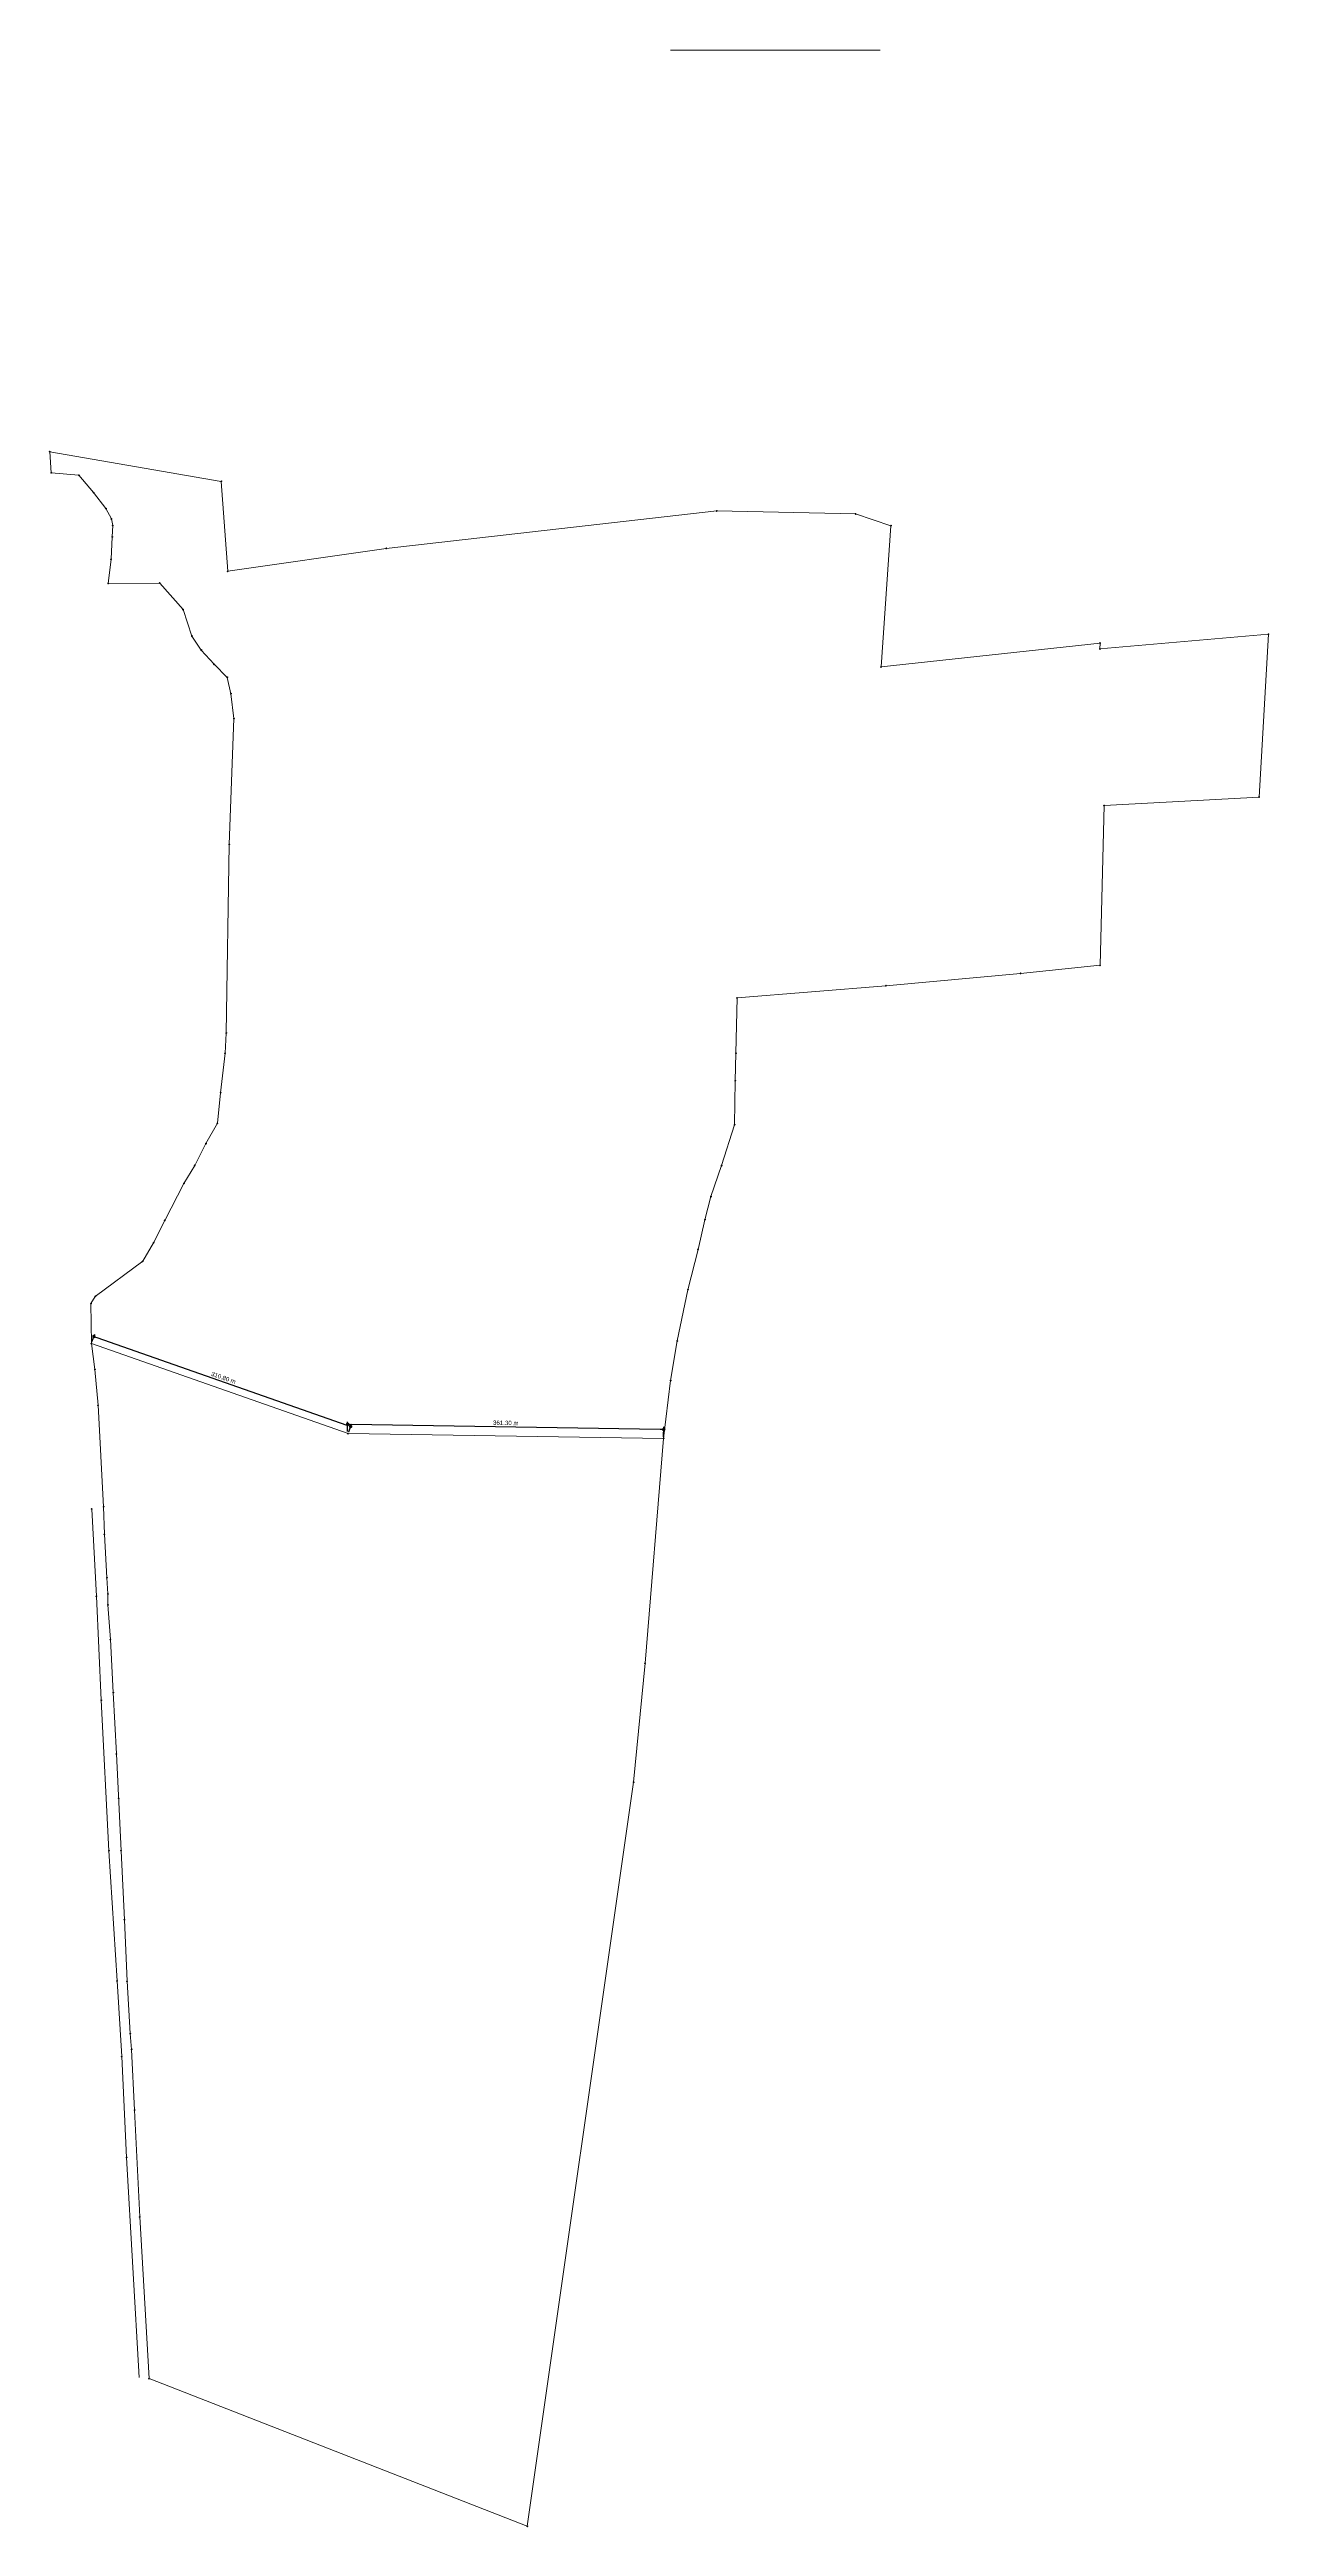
# Model space of a CAD drawing. Header units: metres. Extents: x 615852 to 659911, y 1301217 to 1325118.
# Drawn here: x 616877 to 618270, y 1313574 to 1316406 of the extents above; entities that cross this region are included whole.
import ezdxf

# ---------------------------------------------------------------- set-up
doc = ezdxf.new("R2010")
doc.units = ezdxf.units.M
doc.header["$PDMODE"] = 32
doc.header["$PDSIZE"] = 0.5
doc.layers.add('CIRCULO PI', color=2, linetype='Continuous')
doc.layers.add('CVL_CUADCON', color=1, linetype='Continuous')
doc.layers.add('Point', color=5, linetype='Continuous', lineweight=100)
doc.layers.add('Point_Name', color=1, linetype='Continuous', lineweight=100)
doc.styles.get("Standard").update_dxf_attribs({"font": 'arial.ttf'})
doc.dimstyles.new('COTAS DE RETIRO', dxfattribs={"dimtxt": 5, "dimasz": 4, "dimexe": 3, "dimexo": 2, "dimgap": 2, "dimtad": 1, "dimzin": 0, "dimdsep": 46, "dimtxsty": 'Standard', "dimblk": 'DOT', "dimcen": 0.09, "dimclrd": 1, "dimclre": 2, "dimclrt": 7, "dimadec": 0, "dimazin": 0, "dimtfac": 1, "dimtofl": 0, "dimtmove": 0, "dimatfit": 3, "dimfxl": 1, "dimtolj": 1, "dimtzin": 0, "dimarcsym": 0})

# ---------------------------------------------------------------- blocks, each defined once
blk = doc.blocks.new('_Dot')
at = {"color": 0, "linetype": 'ByBlock', "lineweight": -2}
blk.add_line((-0.5, 0), (-1, 0), dxfattribs=at)
at = {"color": 0, "linetype": 'ByBlock', "const_width": 0.5}
blk.add_lwpolyline([(-0.25, 0, 1), (0.25, 0, 1)], format="xyb", close=True, dxfattribs=at)
blk = doc.blocks.new('*D28')
at = {"layer": 'CIRCULO PI', "color": 2, "lineweight": -2, "transparency": 16777216}
for p, q in [((617217, 1314826.1), (617217.1, 1314837.4)), ((617578.2, 1314820.2), (617578.4, 1314831.5))]:
    blk.add_line(p, q, dxfattribs=at)
at = {"layer": 'CIRCULO PI', "color": 1, "lineweight": -2, "transparency": 16777216}
blk.add_line((617574.3, 1314828.6), (617221.1, 1314834.3), dxfattribs=at)
at = {"layer": 'Defpoints', "color": 0, "transparency": 16777216}
for p in [(617216.9, 1314824.1, 35.4), (617217.1, 1314834.4), (617578.2, 1314818.2, 35.4)]:
    blk.add_point(p, dxfattribs=at)
at = {"layer": 'CIRCULO PI', "color": 1, "lineweight": -2, "transparency": 16777216, "xscale": 4, "yscale": 4, "zscale": 4}
for p, rotation in [((617217.1, 1314834.4), 179.0705458721258), ((617578.3, 1314828.5), 359.0705458721258)]:
    blk.add_blockref('_Dot', p, dxfattribs=dict(at, rotation=rotation))
at = {"layer": 'CIRCULO PI', "color": 7, "transparency": 16777216, "insert": (617397.8, 1314836), "char_height": 5, "attachment_point": 5, "rotation": 359.0705}
blk.add_mtext('\\A1;361.30 m', dxfattribs=at)
blk = doc.blocks.new('*D29')
at = {"layer": 'CIRCULO PI', "color": 2, "lineweight": -2, "transparency": 16777216}
for p, q in [((616925, 1314928.5), (616928.2, 1314937.6)), ((617218.3, 1314825.7), (617221.5, 1314834.8))]:
    blk.add_line(p, q, dxfattribs=at)
at = {"layer": 'CIRCULO PI', "color": 1, "lineweight": -2, "transparency": 16777216}
blk.add_line((617216.7, 1314833.2), (616931, 1314933.4), dxfattribs=at)
at = {"layer": 'Defpoints', "color": 0, "transparency": 16777216}
for p in [(616927.2, 1314934.8), (616924.3, 1314926.6, 35.2), (617217.6, 1314823.8, 35.2)]:
    blk.add_point(p, dxfattribs=at)
at = {"layer": 'CIRCULO PI', "color": 1, "lineweight": -2, "transparency": 16777216, "xscale": 4, "yscale": 4, "zscale": 4}
for p, rotation in [((616927.2, 1314934.8), 160.6787377815661), ((617220.5, 1314831.9), 340.6787377815661)]:
    blk.add_blockref('_Dot', p, dxfattribs=dict(at, rotation=rotation))
at = {"layer": 'CIRCULO PI', "color": 7, "transparency": 16777216, "insert": (617075.3, 1314887.6), "char_height": 5, "attachment_point": 5, "rotation": 340.6787}
blk.add_mtext('\\A1;310.80 m', dxfattribs=at)

msp = doc.modelspace()

# ---------------------------------------------------------------- linework, layer by layer
at = {"color": 4, "lineweight": 0}
for points, elevation in [([(617578.17253, 1314818.19585), (617586.13984, 1314884.34692), (617593.81598, 1314929.81457), (617605.88011, 1314988.30604), (617617.61397, 1315034.4241), (617625.30337, 1315068.28745), (617632.25221, 1315094.71685), (617644.33824, 1315130.12013), (617659.14399, 1315176.83568), (617660.01349, 1315227.23106), (617660.74681, 1315258.66602), (617662.00783, 1315321.88209), (617832.10013, 1315335.73019), (617985.94641, 1315349.91143), (618076.77689, 1315359.20086), (618081.38518, 1315541.73756), (618258.51968, 1315551.48159), (618269.23049, 1315737.70723), (618076.66271, 1315720.81594), (618076.93103, 1315727.46959), (617826.69052, 1315700.33542), (617837.91969, 1315861.61447), (617797.56796, 1315875.11648), (617638.86313, 1315878.58885), (617261.2368, 1315835.76409), (617080.11335, 1315809.65752), (617072.71178, 1315912.30758), (616876.77249, 1315946.29562), (616878.48524, 1315922.3), (616910.03847, 1315919.36891), (616926.8897, 1315899.66123), (616940.85094, 1315881.35731), (616947.27593, 1315869.55698), (616948.67383, 1315861.93517), (616948.08682, 1315848.88654), (616946.7752, 1315823.426), (616943.48524, 1315795.72613), (617002.44847, 1315796.06501), (617029.09515, 1315765.77304), (617039.17057, 1315735.53899), (617049.76937, 1315719.55579), (617064.47624, 1315703.24413), (617079.52777, 1315688.29298), (617083.79074, 1315669.57316), (617087.08522, 1315641.15137), (617081.89354, 1315497.38414), (617078.43084, 1315281.65501), (617077.05194, 1315258.56414), (617072.02077, 1315213.4894), (617068.30367, 1315178.4789), (617055.20498, 1315155.25893), (617042.34615, 1315130.41732), (617030.0699, 1315109.75596), (617008.17385, 1315067.39167), (616995.29754, 1315041.95375), (616982.99742, 1315020.77609), (616928.75054, 1314980.62475), (616923.85927, 1314972.32619), (616924.34553, 1314926.63782), (617217.63656, 1314823.80656), (617578.17253, 1314818.19585)], 35.4026), ([(616924.34553, 1314926.63782), (617217.63656, 1314823.80656)], 35.24098), ([(616990.26534, 1313743.40577), (616979.58627, 1313928.29613), (616973.59391, 1314050.42515), (616970.23872, 1314119.69399), (616968.61917, 1314137.8098), (616965.07688, 1314197.57809), (616962.03015, 1314267.94059), (616958.17931, 1314346.89991), (616952.99757, 1314457.56045), (616949.38283, 1314527.75857), (616946.0902, 1314588.28734), (616943.14806, 1314627.99393), (616943.22848, 1314640.53102), (616942.00555, 1314659.02431), (616939.28363, 1314708.95812), (616938.23568, 1314740.21682), (616932.05494, 1314856.13254), (616928.32721, 1314897.22101), (616924.34553, 1314926.63782), (617217.63656, 1314823.80656), (617578.17253, 1314818.19585), (617557.01602, 1314561.21249), (617543.75731, 1314425.2188), (617422.32612, 1313574.61619), (616990.26534, 1313743.40577)], 35.42385), ([(616924.76793, 1314737.43789), (616929.99585, 1314637.86684), (616935.6435, 1314518.90176), (616944.39616, 1314346.89386), (616953.66345, 1314198.07566), (616959.03787, 1314111.48727), (616964.58044, 1313996.27395), (616978.75142, 1313744.72712)], 35.42385)]:
    msp.add_lwpolyline(points, dxfattribs=dict(at, elevation=elevation))
at = {"layer": 'CVL_CUADCON', "color": 1, "linetype": 'Continuous', "const_width": 1.2, "flags": 128}
msp.add_lwpolyline([(617825.64528, 1316405.47632), (617585.72628, 1316405.47632)], dxfattribs=at)
at = {"layer": 'Point'}
for p in [(616876.77249, 1315946.29562, 39.55521), (616878.48524, 1315922.3, 40.31397), (616910.03847, 1315919.36891, 39.77982), (617797.56796, 1315875.11648, 41.91347), (617837.91969, 1315861.61447, 42.21271), (618076.93103, 1315727.46959, 40.87129), (618269.23049, 1315737.70723, 40.94586), (617826.69052, 1315700.33542, 42.31671), (618076.66271, 1315720.81594, 41.26426), (618258.51968, 1315551.48159, 39.37102), (618076.77689, 1315359.20086, 37.58162), (617832.10013, 1315335.73019, 38.04363), (617985.94641, 1315349.91143, 38.61869), (616946.0902, 1314588.28734, 34.68586), (617557.01602, 1314561.21249, 35.3854), (616935.6435, 1314518.90176, 35.60575), (616949.38283, 1314527.75857, 35.49985), (616952.99757, 1314457.56045, 35.49955), (617543.75731, 1314425.2188, 34.25589), (616955.38658, 1314406.80211, 35.28999), (616944.39616, 1314346.89386, 35.32123), (616958.17931, 1314346.89991, 35.13435), (616962.03015, 1314267.94059, 34.78875), (616953.66345, 1314198.07566, 35.89875), (616965.07688, 1314197.57809, 36.74155), (616959.03787, 1314111.48727, 34.59211), (616968.61917, 1314137.8098, 34.9562), (616970.23872, 1314119.69399, 35.06661), (616973.59391, 1314050.42515, 34.78596), (616964.58044, 1313996.27395, 34.69719), (616979.58627, 1313928.29613, 35.96324), (616990.26534, 1313743.40577, 35.42385), (617422.32612, 1313574.61619, 33.19552)]:
    msp.add_point(p, dxfattribs=at)
at = {"layer": 'Point', "color": 4}
for p in [(616926.8897, 1315899.66123, 39.975), (617072.71178, 1315912.30758, 39.63475), (616940.85094, 1315881.35731, 40.30632), (616947.27593, 1315869.55698, 39.87001), (617638.86313, 1315878.58885, 42.18293), (616948.08682, 1315848.88654, 39.99194), (616948.67383, 1315861.93517, 39.9729), (616946.7752, 1315823.426, 40.02386), (617261.2368, 1315835.76409, 41.97312), (616943.48524, 1315795.72613, 36.22084), (617002.44847, 1315796.06501, 38.55198), (617080.11335, 1315809.65752, 39.56609), (617029.09515, 1315765.77304, 36.7083), (617039.17057, 1315735.53899, 37.28884), (617049.76937, 1315719.55579, 37.01729), (617064.47624, 1315703.24413, 38.35591), (617079.52777, 1315688.29298, 39.43009), (617083.79074, 1315669.57316, 39.65636), (617087.08522, 1315641.15137, 40.68812), (617081.89354, 1315497.38414, 40.18303), (617662.00783, 1315321.88209, 39.73918), (617078.43084, 1315281.65501, 40.22733), (617077.05194, 1315258.56414, 39.91498), (617660.74681, 1315258.66602, 35.92105), (617660.01349, 1315227.23106, 36.46051), (617072.02077, 1315213.4894, 38.24339), (617068.30367, 1315178.4789, 36.3641), (617659.14399, 1315176.83568, 36.63671), (617055.20498, 1315155.25893, 36.62462), (617030.0699, 1315109.75596, 37.9429), (617042.34615, 1315130.41732, 36.64162), (617644.33824, 1315130.12013, 37.45474), (617632.25221, 1315094.71685, 36.93821), (617008.17385, 1315067.39167, 38.42947), (617625.30337, 1315068.28745, 36.55929), (616982.99742, 1315020.77609, 36.20197), (616995.29754, 1315041.95375, 35.49907), (617617.61397, 1315034.4241, 36.14514), (616923.85927, 1314972.32619, 34.96254), (616928.75054, 1314980.62475, 34.60364), (617605.88011, 1314988.30604, 37.38433), (616924.34553, 1314926.63782, 35.24098), (617593.81598, 1314929.81457, 36.83074), (616928.32721, 1314897.22101, 35.7458), (617586.13984, 1314884.34692, 35.21957), (616932.05494, 1314856.13254, 35.9969), (617217.63656, 1314823.80656, 36.55829), (617578.17253, 1314818.19585, 35.4026), (616924.76793, 1314737.43789, 35.65039), (616938.23568, 1314740.21682, 35.2977), (616939.28363, 1314708.70812, 35.95636), (616942.00555, 1314659.02431, 35.46769), (616929.99585, 1314637.86684, 35.46147), (616943.14806, 1314627.99393, 35.27283), (616943.22848, 1314640.53102, 35.55806)]:
    msp.add_point(p, dxfattribs=at)
at = {"layer": 'Point', "color": 3}
msp.add_point((618081.38518, 1315541.73756, 38.60515), dxfattribs=at)

# ---------------------------------------------------------------- texts
at = {"layer": 'Point_Name'}
for s, p in [('p59', (616876.77249, 1315946.54562)), ('p60', (616878.48524, 1315922.55)), ('p61', (616910.03847, 1315919.61891)), ('p54', (617797.56796, 1315875.36648)), ('p53', (617837.91969, 1315861.86447)), ('p51', (618076.93103, 1315727.71959)), ('p49', (618269.23049, 1315737.95723)), ('p52', (617826.69052, 1315700.58542)), ('p50', (618076.66271, 1315721.06594)), ('p48', (618258.51968, 1315551.73159)), ('p46', (618076.77689, 1315359.45086)), ('p44', (617832.10013, 1315335.98019)), ('p45', (617985.94641, 1315350.16143)), ('p11', (616946.0902, 1314588.53734)), ('p30', (617557.01602, 1314561.46249)), ('p13', (616935.6435, 1314519.15176)), ('p12', (616949.38283, 1314528.00857)), ('p14', (616952.99757, 1314457.81045)), ('p29', (617543.75731, 1314425.4688)), ('p15', (616955.38658, 1314407.05211)), ('p17', (616944.39616, 1314347.14386)), ('p16', (616958.17931, 1314347.14991)), ('p18', (616962.03015, 1314268.19059)), ('p20', (616953.66345, 1314198.32566)), ('p19', (616965.07688, 1314197.82809)), ('p23', (616959.03787, 1314111.73727)), ('p21', (616968.61917, 1314138.0598)), ('p22', (616970.23872, 1314119.94399)), ('p24', (616973.59391, 1314050.67515)), ('p25', (616964.58044, 1313996.52395)), ('p26', (616979.58627, 1313928.54613)), ('p27', (616990.26534, 1313743.65577)), ('p28', (617422.32612, 1313574.86619))]:
    msp.add_text(s, height=0.5, dxfattribs=at).set_placement(p)
at = {"layer": 'Point_Name', "color": 4}
for s, p in [('p62', (616926.8897, 1315899.91123)), ('p58', (617072.71178, 1315912.55758)), ('p63', (616940.85094, 1315881.60731)), ('p64', (616947.27593, 1315869.80698)), ('p55', (617638.86313, 1315878.83885)), ('p66', (616948.08682, 1315849.13654)), ('p65', (616948.67383, 1315862.18517)), ('p67', (616946.7752, 1315823.676)), ('p56', (617261.2368, 1315836.01409)), ('p68', (616943.48524, 1315795.97613)), ('p69', (617002.44847, 1315796.31501)), ('p57', (617080.11335, 1315809.90752)), ('p70', (617029.09515, 1315766.02304)), ('p71', (617039.17057, 1315735.78899)), ('p72', (617049.76937, 1315719.80579)), ('p73', (617064.47624, 1315703.49413)), ('p60', (617079.52777, 1315688.54298)), ('p61', (617083.79074, 1315669.82316)), ('p62', (617087.08522, 1315641.40137)), ('p63', (617081.89354, 1315497.63414)), ('p33', (617662.00783, 1315322.13209)), ('p64', (617078.43084, 1315281.90501)), ('p65', (617077.05194, 1315258.81414)), ('p34', (617660.74681, 1315258.91602)), ('p35', (617660.01349, 1315227.48106)), ('p66', (617072.02077, 1315213.7394)), ('p67', (617068.30367, 1315178.7289)), ('p36', (617659.14399, 1315177.08568)), ('p69', (617042.34615, 1315130.66732)), ('p68', (617055.20498, 1315155.50893)), ('p70', (617030.0699, 1315110.00596)), ('p37', (617644.33824, 1315130.37013)), ('p38', (617632.25221, 1315094.96685)), ('p71', (617008.17385, 1315067.64167)), ('p39', (617625.30337, 1315068.53745)), ('p73', (616982.99742, 1315021.02609)), ('p72', (616995.29754, 1315042.20375)), ('p40', (617617.61397, 1315034.6741)), ('p75', (616923.85927, 1314972.57619)), ('p74', (616928.75054, 1314980.87475)), ('p41', (617605.88011, 1314988.55604)), ('p1', (616924.34553, 1314926.88782)), ('p42', (617593.81598, 1314930.06457)), ('p2', (616928.32721, 1314897.47101)), ('p43', (617586.13984, 1314884.59692)), ('p3', (616932.05494, 1314856.38254)), ('p32', (617217.63656, 1314824.05656)), ('p31', (617578.17253, 1314818.44585)), ('p5', (616924.76793, 1314737.68789)), ('p4', (616938.23568, 1314740.46682)), ('p6', (616939.28363, 1314708.95812)), ('p7', (616942.00555, 1314659.27431)), ('p9', (616929.99585, 1314638.11684)), ('p10', (616943.14806, 1314628.24393)), ('p8', (616943.22848, 1314640.78102))]:
    msp.add_text(s, height=0.5, dxfattribs=at).set_placement(p)
at = {"layer": 'Point_Name', "color": 3}
msp.add_text('p47', height=0.5, dxfattribs=at).set_placement((618081.38518, 1315541.98756))

# ---------------------------------------------------------------- dimensions: what is measured, and where the dimension line sits
at = {"layer": 'CIRCULO PI'}
for p1, p2, distance, picture, middle in [((617217.63656, 1314823.80656, 35.24098), (616924.34553, 1314926.63782, 35.24098), -8.60249, '*D29', (617075.34425, 1314887.63822)), ((617578.17253, 1314818.19585, 35.4026), (617216.92352, 1314824.05656, 35.4026), -10.32445, '*D28', (617397.78938, 1314836.00327))]:
    dim = msp.add_aligned_dim(p1=p1, p2=p2, distance=distance, dimstyle='COTAS DE RETIRO', override={"dimpost": ' m', "dimfxl": 0.18}, dxfattribs=at)
    dim.commit()
    dim.dimension.update_dxf_attribs({"geometry": picture, "text_midpoint": middle})

doc.saveas('drawing.dxf')
